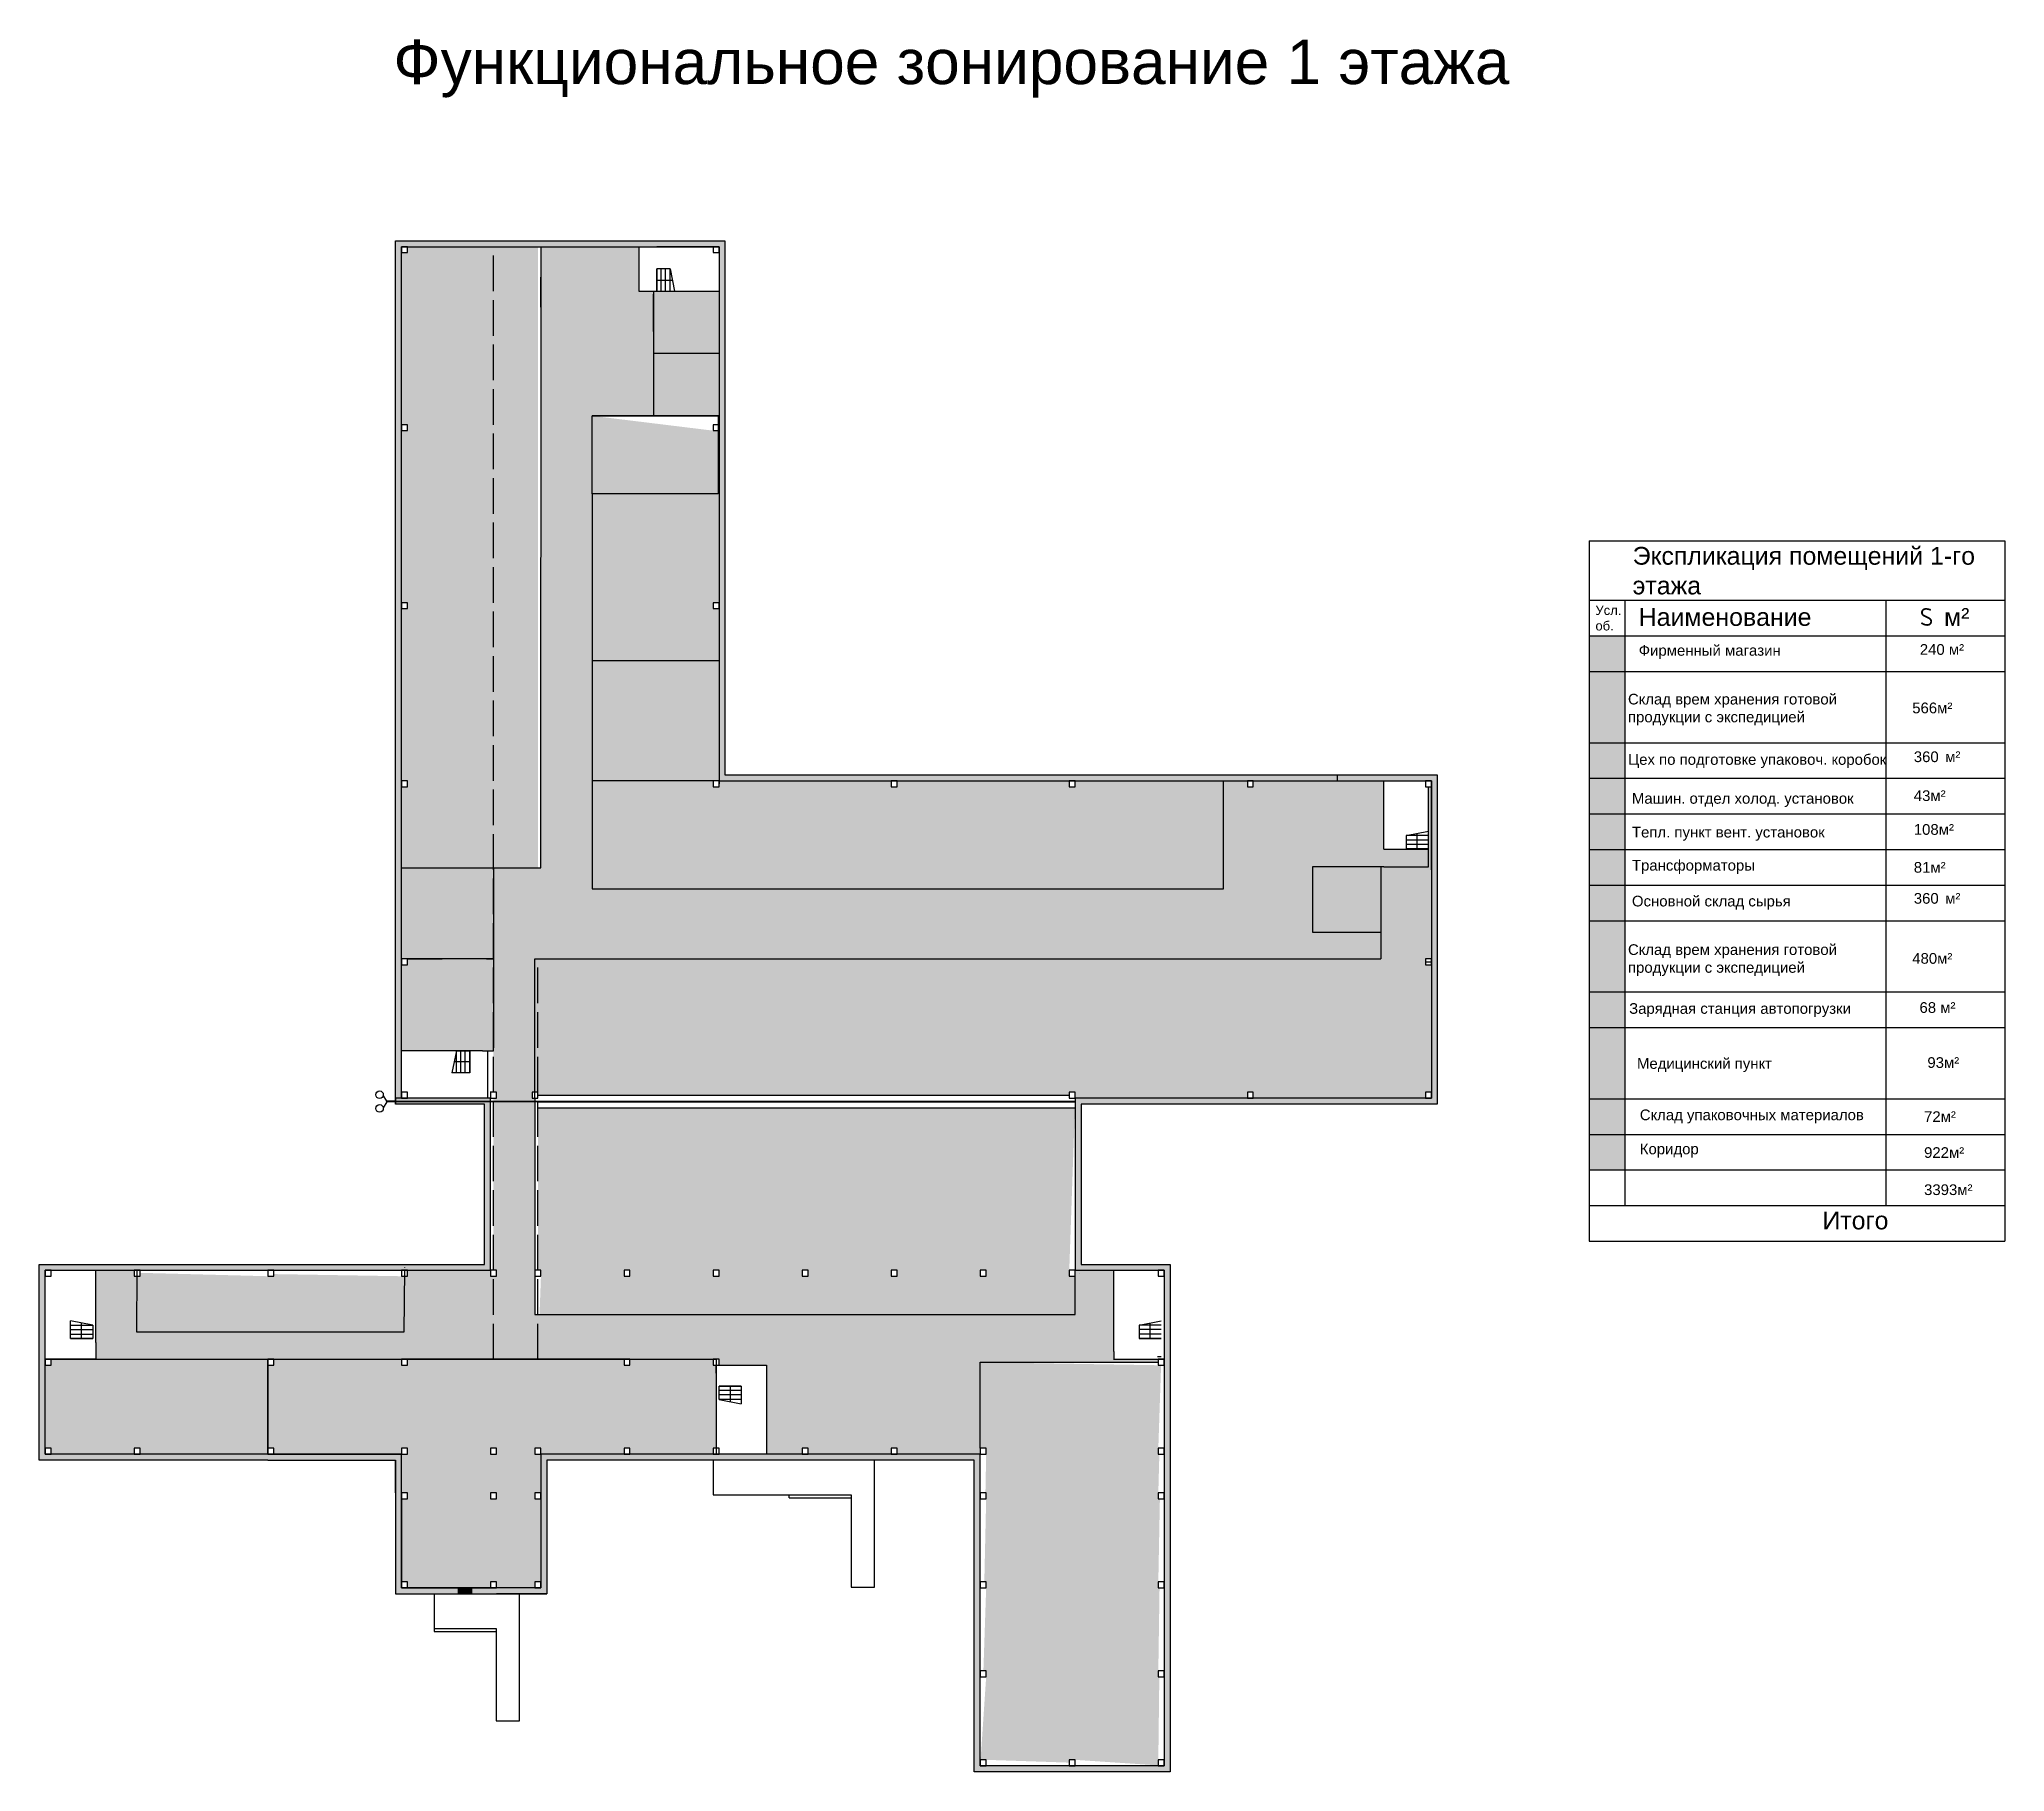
# Model space of a CAD drawing. Header units: millimetres. Extents: x -1544140 to 7445918, y -1294905 to 2019878.
# Drawn here: x 2007144 to 2139573, y -195513 to -78732 of the extents above; entities that cross this region are included whole.
import ezdxf

# ---------------------------------------------------------------- set-up
doc = ezdxf.new("R2010")
doc.units = ezdxf.units.MM
doc.header["$MEASUREMENT"] = 0
doc.linetypes.add('ACAD_ISO02W100', pattern=[15, 12, -3])
for name, color, linetype in [('Plan 1', 7, 'Continuous'), ('Plan 2', 7, 'Continuous'), ('SANTEH', 7, 'Continuous')]:
    doc.layers.add(name, color=color, linetype=linetype)
doc.styles.get("Standard").update_dxf_attribs({"font": 'arial.ttf'})

msp = doc.modelspace()

# ---------------------------------------------------------------- texts
at = {"insert": (2030999.8, -78753.7), "char_height": 3000, "attachment_point": 1}
msp.add_mtext_dynamic_manual_height_columns('Функциональное зонирование 1 этажа', width=77561.786, gutter_width=1, heights=[0], dxfattribs=at)
at = {"layer": 'Plan 1', "insert": (2127290.7, -157753.2), "char_height": 1200, "attachment_point": 1}
msp.add_mtext_dynamic_manual_height_columns('Итого', width=23407.638, gutter_width=4, heights=[0], dxfattribs=at)
at = {"layer": 'Plan 2', "attachment_point": 1}
for s, width, gutter_width, insert, char_height in [('Экспликация помещений 1-го этажа', 23407.638, 4, (2114506.7, -112950.3), 1200), ('Усл. об.', 627.198, 2.09, (2111997.3, -116909.7), 627.2), ('Наименование', 23407.638, 4, (2114915.3, -117073.2), 1200), ('{\\fGOST Common|b0|i0|c238|p34;S }м²', 3373.246, 4, (2133853.8, -117073.2), 1200), ('Фирменный магазин', 23407.638, 4, (2114915.3, -119565.4), 720), ('240 м²', 4043.235, 4, (2133853.8, -119504.5), 720), ('Склад врем хранения готовой продукции с экспедицией', 16932.772, 4, (2114190.8, -122851.7), 720), ('566м²', 4043.235, 4, (2133343.3, -123444.5), 720), ('Цех по подготовке упаковоч. коробок', 23407.638, 4, (2114202, -126919.2), 720), ('360{\\fGOST Common|b0|i0|c238|p34; }м²', 4043.235, 4, (2133449.2, -126735.6), 720), ('Машин. отдел холод. установок', 23407.638, 4, (2114456.5, -129542.2), 720), ('43м²', 4043.235, 4, (2133449.2, -129358.6), 720), ('Тепл. пункт вент. установок', 23407.638, 4, (2114456.5, -131818.6), 720), ('108м²', 4043.235, 4, (2133449.2, -131637.8), 720), ('Трансформаторы', 23407.638, 4, (2114456.5, -134053.1), 720), ('81м²', 4043.235, 4, (2133449.2, -134192.1), 720), ('360{\\fGOST Common|b0|i0|c238|p34; }м²', 4043.235, 4, (2133449.2, -136282.4), 720), ('Основной склад сырья', 23407.638, 4, (2114456.5, -136466), 720), ('Склад врем хранения готовой продукции с экспедицией', 16932.772, 4, (2114190.8, -139736.2), 720), ('480м²', 4043.235, 4, (2133343.3, -140329), 720), ('Зарядная станция автопогрузки', 23407.638, 4, (2114268.2, -143704.3), 720), ('68 м²', 4043.235, 4, (2133833.3, -143640.5), 720), ('\\pt10800;Медицинский пункт', 23407.638, 4, (2114798.3, -147412.3), 720), ('93м²', 4043.235, 4, (2134363.4, -147348.5), 720), ('Склад упаковочных материалов', 16932.772, 4, (2114987.4, -150874.7), 720), ('72м²', 4043.235, 4, (2134140, -150996), 720), ('Коридор', 16932.772, 4, (2114987.4, -153173), 720), ('922м²', 4043.235, 4, (2134140, -153416.8), 720), ('3393м²', 4043.235, 4, (2134140, -155920.5), 720)]:
    msp.add_mtext_dynamic_manual_height_columns(s, width=width, gutter_width=gutter_width, heights=[0], dxfattribs=dict(at, insert=insert, char_height=char_height))

# ---------------------------------------------------------------- hatches: boundary and pattern name
at = {"true_color": 0x636466}
h = msp.add_hatch(color=251, dxfattribs=at)
h.dxf.hatch_style = 1
h.paths.add_polyline_path([(2053344.1, -92313.2), (2031144, -92313.2), (2031144, -92913.2), (2031544, -92913.2), (2031544, -92713.2), (2052944.1, -92713.2), (2052944.1, -92913.2), (2053344.1, -92913.2)])
h.paths.add_polyline_path([(2053344.1, -92913.2), (2052944.1, -92913.2), (2052944.2, -128713.2), (2100944, -128713.2), (2100944, -150113.2), (2076944, -150113.2), (2076944, -161713.2), (2082944, -161713.2), (2082944, -195113.2), (2070544, -195113.2), (2070544, -174113.2), (2052744.3, -174113.2), (2052744.3, -174513.2), (2070144, -174513.2), (2070144, -195513.2), (2083344, -195513.2), (2083344, -161313.2), (2077344, -161313.2), (2077344, -150513.2), (2101344, -150513.2), (2101344, -128313.2), (2053344.2, -128313.2)])
h.paths.add_polyline_path([(2031544, -92913.2), (2031144, -92913.2), (2031144, -104913.2), (2031544, -104913.2)])
h.paths.add_polyline_path([(2031544, -104913.2), (2031144, -104913.2), (2031144, -116913.2), (2031544, -116913.2)])
h.paths.add_polyline_path([(2031544, -116913.2), (2031144, -116913.2), (2031144, -128913.2), (2031544, -128913.2)])
h.paths.add_polyline_path([(2031544, -128913.2), (2031144, -128913.2), (2031144, -150513.2), (2031744, -150513.2), (2031744, -150113.2), (2031544, -150113.2)])
h.paths.add_polyline_path([(2037544, -150113.2), (2031944, -150113.2), (2031744, -150113.2), (2031744, -150513.2), (2031944, -150513.2), (2037144, -150513.2), (2037144, -161313.2), (2031744, -161313.2), (2031744, -161713.2), (2037544, -161713.2)])
h.paths.add_polyline_path([(2031744, -161313.2), (2022744, -161313.2), (2022744, -161713.2), (2031744, -161713.2)])
h.paths.add_polyline_path([(2013744, -161313.2), (2007744, -161313.2), (2007744, -161713.2), (2013744, -161713.2)])
h.paths.add_polyline_path([(2022744, -161313.2), (2013744, -161313.2), (2013744, -161713.2), (2022744, -161713.2)])
h.paths.add_polyline_path([(2007744, -161313.2), (2007144, -161313.2), (2007144, -161913.2), (2007544, -161913.2), (2007544, -161713.2), (2007744, -161713.2)])
h.paths.add_polyline_path([(2007544, -161913.2), (2007144, -161913.2), (2007144, -167913.2), (2007544, -167913.2)])
h.paths.add_polyline_path([(2007544, -167913.2), (2007144, -167913.2), (2007144, -173913.2), (2007544, -173913.2)])
h.paths.add_polyline_path([(2013744, -174113.2), (2007744, -174113.2), (2007744, -174513.2), (2013744, -174513.2)])
h.paths.add_polyline_path([(2007744, -174113.2), (2007544, -174113.2), (2007544, -173913.2), (2007144, -173913.2), (2007144, -174513.2), (2007744, -174513.2)])
h.paths.add_polyline_path([(2022744, -174113.2), (2022544, -174113.2), (2013744, -174113.2), (2013744, -174513.2), (2022544, -174513.2), (2022744, -174513.2)])
h.paths.add_polyline_path([(2031544, -174113.2), (2022944, -174113.2), (2022744, -174113.2), (2022744, -174513.2), (2031144, -174513.2), (2031144, -176713.2), (2031144, -176913.2), (2031544, -176913.2), (2031544, -176713.2)])
h.paths.add_polyline_path([(2031544, -177113.2), (2031544, -176913.2), (2031144, -176913.2), (2031144, -182913.2), (2031544, -182913.2), (2031544, -182713.2)])
h.paths.add_polyline_path([(2031744, -183113.2), (2031544, -183113.2), (2031544, -182913.2), (2031144, -182913.2), (2031144, -183513.2), (2031744, -183513.2)])
h.paths.add_polyline_path([(2040744, -183113.2), (2037944, -183113.2), (2037744, -183113.2), (2037744, -183513.2), (2037944, -183513.2), (2040744, -183513.2)])
h.paths.add_polyline_path([(2041344, -176913.2), (2040944, -176913.2), (2040944, -182913.2), (2041344, -182913.2)])
h.paths.add_polyline_path([(2041344, -182913.2), (2040944, -182913.2), (2040944, -183113.2), (2040744, -183113.2), (2040744, -183513.2), (2041344, -183513.2)])
h.paths.add_polyline_path([(2041344, -174513.2), (2046744, -174513.2), (2046744, -174113.2), (2040944, -174113.2), (2040944, -176913.2), (2041344, -176913.2)])
h.paths.add_polyline_path([(2052744.3, -174113.2), (2046744, -174113.2), (2046744, -174513.2), (2052744.3, -174513.2)])
h.paths.add_polyline_path([(2035375.9, -183513.2), (2035375.9, -183113.2), (2031744, -183113.2), (2031744, -183513.2)])
h.paths.add_polyline_path([(2036275.9, -183113.2), (2036275.9, -183513.2), (2037744, -183513.2), (2037744, -183113.2)])
at = {"true_color": 0xcecce6, "transparency": 33554687}
h = msp.add_hatch(color=254, dxfattribs=at)
h.dxf.hatch_style = 1
h.paths.add_polyline_path([(2037744, -92713.2), (2031944, -92713.2), (2031944, -93113.2), (2031544, -93113.2), (2031544, -104713.2), (2031944, -104713.2), (2031944, -105113.2), (2031544, -105113.2), (2031544, -116713.2), (2031944, -116713.2), (2031944, -117113.2), (2031544, -117113.2), (2031544, -128713.2), (2031944, -128713.2), (2031944, -129113.2), (2031544, -129113.2), (2031544, -134578.6), (2037744, -134578.6)])
h.paths.add_polyline_path([(2040744, -92713.2), (2037744, -92713.2), (2037744, -134578.6), (2040744, -134578.6)])
at = {"true_color": 0xafd9aa, "transparency": 33554687}
h = msp.add_hatch(color=9, dxfattribs=at)
h.dxf.hatch_style = 1
h.paths.add_polyline_path([(2092940.6, -134513.1), (2097744, -134513.2), (2100498.6, -134513.2), (2100744, -134513.2), (2100744, -133497.2), (2100744, -133317.1), (2097744, -133317.1), (2097744, -128713.2), (2088944, -128713.2), (2088944, -129113.2), (2088544, -129113.2), (2088544, -128713.2), (2086944.2, -128713.2), (2086944.2, -135993.4), (2044586.4, -135993.4), (2044386.4, -135993.4), (2044386.4, -109374.3), (2044386.4, -104113.2), (2048537.6, -104113.2), (2048537.6, -99913.2), (2048537.6, -95713.2), (2047544.1, -95713.2), (2047544.1, -95467.8), (2047544.1, -92713.2), (2040950.4, -92713.2), (2040944, -134578.6), (2037744, -134578.6), (2037744, -140713.2), (2037744, -146715.6), (2037744, -146913.2), (2037744, -149713.2), (2037944, -149713.2), (2037944, -150113.2), (2037744, -150113.2), (2037744, -150313.2), (2040544, -150313.2), (2040544, -150113.2), (2040344, -150113.2), (2040344, -149713.2), (2040544, -149713.2), (2040544, -140713.2), (2068887.7, -140713.2), (2097547.1, -140713.2), (2097547.1, -138912.4), (2092940.6, -138912.4)])
at = {"true_color": 0xadddf7, "transparency": 33554687}
h = msp.add_hatch(color=141, dxfattribs=at)
h.dxf.hatch_style = 1
h.paths.add_polyline_path([(2052944.1, -99913.2), (2052944.1, -95713.2), (2048537.6, -95713.2), (2048537.6, -99913.2)])
at = {"true_color": 0xfeeab9, "transparency": 33554687}
h = msp.add_hatch(color=254, dxfattribs=at)
h.dxf.hatch_style = 1
h.paths.add_polyline_path([(2052944.1, -100113.2), (2052944.1, -99913.2), (2048537.6, -99913.2), (2048537.6, -104113.2), (2052893.9, -104113.2), (2052944.1, -104113.2)])
at = {"true_color": 0xf27172, "transparency": 33554687}
h = msp.add_hatch(color=11, dxfattribs=at)
h.dxf.hatch_style = 1
h.paths.add_polyline_path([(2052893.9, -105113.2), (2052544.1, -105113.2), (2044386.4, -104113.2), (2044386.4, -109374.3), (2052893.9, -109374.3)])
at = {"true_color": 0xd19cc7, "transparency": 33554687}
h = msp.add_hatch(color=9, dxfattribs=at)
h.dxf.hatch_style = 1
h.paths.add_polyline_path([(2052944.1, -109374.3), (2044386.4, -109374.3), (2044386.4, -120618.3), (2052944.1, -120618.3), (2052944.1, -117113.2), (2052544.1, -117113.2), (2052544.1, -116713.2), (2052944.1, -116713.2)])
at = {"true_color": 0xf7abae, "transparency": 33554687}
h = msp.add_hatch(color=241, dxfattribs=at)
h.dxf.hatch_style = 1
h.paths.add_polyline_path([(2113973.1, -118948.4), (2111573.1, -118948.4), (2111573.1, -121348.4), (2113973.1, -121348.4)])
at = {"true_color": 0xfecc66, "transparency": 33554687}
h = msp.add_hatch(color=31, dxfattribs=at)
h.dxf.hatch_style = 1
h.paths.add_polyline_path([(2111573.1, -121348.4), (2111573.1, -126148.4), (2113973.1, -126148.4), (2113973.1, -121348.4)])
h.paths.add_polyline_path([(2068612, -140713.2), (2040544, -140713.2), (2040544, -149713.2), (2040744, -149713.2), (2040744, -149913.2), (2076544, -149913.2), (2076544, -149713.2), (2076944, -149713.2), (2076944, -150113.2), (2088544, -150113.2), (2088544, -149713.2), (2088944, -149713.2), (2088944, -150113.2), (2100544, -150113.2), (2100544, -149713.2), (2100944, -149713.2), (2100944, -141113.2), (2100544, -141113.2), (2100544, -140713.2), (2100944, -140713.2), (2100944, -129113.2), (2100744, -129113.2), (2100744, -133497.2), (2100744, -134513.2), (2100498.6, -134513.2), (2097744, -134513.2), (2097547.2, -134513.2), (2097547.1, -140713.2)])
at = {"true_color": 0xd0e67f, "transparency": 33554687}
h = msp.add_hatch(color=61, dxfattribs=at)
h.dxf.hatch_style = 1
h.paths.add_polyline_path([(2052944.1, -120618.3), (2044386.4, -120618.3), (2044386.4, -128713.2), (2052544.2, -128713.2), (2052944.2, -128713.2)])
at = {"true_color": 0x7aafdf, "transparency": 33554687}
h = msp.add_hatch(color=143, dxfattribs=at)
h.dxf.hatch_style = 1
h.paths.add_polyline_path([(2113973.1, -126148.4), (2111573.1, -126148.4), (2111573.1, -128548.4), (2113973.1, -128548.4)])
at = {"true_color": 0xf8f6b0, "transparency": 33554687}
h = msp.add_hatch(color=51, dxfattribs=at)
h.dxf.hatch_style = 1
h.paths.add_polyline_path([(2086944.2, -128713.2), (2076944, -128713.2), (2076944, -129113.2), (2076544, -129113.2), (2076544, -128713.2), (2064944, -128713.2), (2064944, -129113.2), (2064544, -129113.2), (2064544, -128713.2), (2052944.2, -128713.2), (2052944.2, -128913.2), (2052944.2, -129113.2), (2052544.2, -129113.2), (2052544.2, -128713.2), (2044386.4, -128713.2), (2044386.4, -135993.4), (2044586.4, -135993.4), (2086944.2, -135993.4)])
h.paths.add_polyline_path([(2113973.1, -138148.4), (2111573.1, -138148.4), (2111573.1, -142948.4), (2113973.1, -142948.4)])
at = {"true_color": 0xf27172, "transparency": 33554687}
h = msp.add_hatch(color=11, dxfattribs=at)
h.dxf.hatch_style = 1
h.paths.add_polyline_path([(2111573.1, -130948.4), (2113973.1, -130948.4), (2113973.1, -128548.4), (2111573.1, -128548.4)])
at = {"true_color": 0xd19cc7, "transparency": 33554687}
h = msp.add_hatch(color=9, dxfattribs=at)
h.dxf.hatch_style = 1
h.paths.add_polyline_path([(2113973.1, -130948.4), (2111573.1, -130948.4), (2111573.1, -133348.4), (2113973.1, -133348.4)])
at = {"true_color": 0xd0e67f, "transparency": 33554687}
h = msp.add_hatch(color=61, dxfattribs=at)
h.dxf.hatch_style = 1
h.paths.add_polyline_path([(2113973.1, -133348.4), (2111573.1, -133348.4), (2111573.1, -135748.4), (2113973.1, -135748.4)])
at = {"true_color": 0xd7ebd2, "transparency": 33554687}
h = msp.add_hatch(color=254, dxfattribs=at)
h.dxf.hatch_style = 1
h.paths.add_polyline_path([(2037744, -140713.2), (2037744, -134578.6), (2031544, -134578.6), (2031544, -140713.2)])
at = {"true_color": 0xadddf7, "transparency": 33554687}
h = msp.add_hatch(color=141, dxfattribs=at)
h.dxf.hatch_style = 1
h.paths.add_polyline_path([(2092940.6, -138912.4), (2097547.1, -138912.4), (2097547.2, -134513.2), (2092940.6, -134513.1)])
at = {"true_color": 0xcecce6, "transparency": 33554687}
h = msp.add_hatch(color=254, dxfattribs=at)
h.dxf.hatch_style = 1
h.paths.add_polyline_path([(2113973.1, -135748.4), (2111573.1, -135748.4), (2111573.1, -138148.4), (2113973.1, -138148.4)])
at = {"true_color": 0xf8991e, "transparency": 33554687}
h = msp.add_hatch(color=30, dxfattribs=at)
h.dxf.hatch_style = 1
h.paths.add_polyline_path([(2037744, -140713.2), (2031944, -140713.2), (2031944, -141113.2), (2031544, -141113.2), (2031544, -146913.2), (2037012.2, -146913.2), (2037344, -146913.2), (2037744, -146913.2), (2037744, -146715.6)])
h = msp.add_hatch(color=30, dxfattribs=at)
h.dxf.hatch_style = 1
h.paths.add_polyline_path([(2113973.1, -142948.4), (2111573.1, -142948.4), (2111573.1, -145348.4), (2113973.1, -145348.4)])
at = {"true_color": 0x76470a, "transparency": 33554687}
h = msp.add_hatch(color=36, dxfattribs=at)
h.dxf.hatch_style = 1
h.paths.add_polyline_path([(2111573.1, -150148.4), (2113973.1, -150148.4), (2113973.1, -145348.4), (2111573.1, -145348.4)])
at = {"true_color": 0xafd9aa, "transparency": 33554687}
h = msp.add_hatch(color=9, dxfattribs=at)
h.dxf.hatch_style = 1
h.paths.add_polyline_path([(2037744, -162113.2), (2037544, -162113.2), (2037544, -161713.2), (2031944, -161713.2), (2031944, -162113.2), (2031740.2, -162113.2), (2031715.6, -165886.5), (2013716.8, -165886.5), (2013741.4, -162113.2), (2013544, -162113.2), (2013544, -161713.2), (2010944, -161713.2), (2010944, -166582.6), (2010944.1, -167713.2), (2022544, -167713.2), (2022544.1, -167713.2), (2022544.1, -167713.2), (2031944.1, -167713.2), (2037744, -167713.2)])
h.paths.add_polyline_path([(2040544, -162113.2), (2040544, -161713.2), (2040544, -150363.2), (2037744, -150363.2), (2037744, -161713.2), (2037944, -161713.2), (2037944, -162113.2), (2037744, -162113.2), (2037744, -167713.2), (2040744, -167713.2), (2040744, -164696.8), (2040544, -164696.8)])
h.paths.add_polyline_path([(2079544, -161713.2), (2077144, -161713.2), (2076944, -161713.2), (2076944, -162113.2), (2076944, -164696.8), (2040744, -164696.8), (2040744, -167713.2), (2046944.1, -167713.2), (2052544.3, -167713.2), (2052544.3, -167713.2), (2052944.3, -167713.2), (2052944.3, -168113.9), (2053163.9, -168113.8), (2056144.3, -168113.8), (2056144.3, -169329.2), (2056144.3, -174113.2), (2058544, -174113.2), (2058544, -173713.2), (2058944, -173713.2), (2058944, -174113.2), (2064544, -174113.2), (2064544, -173713.2), (2064944, -173713.2), (2064944, -174113.2), (2070544, -174113.2), (2070544, -173713.2), (2070544, -167913.2), (2082544, -167913.2), (2082544, -167713.2), (2082498.6, -167713.2), (2079544, -167712.4), (2079544, -167181.4)])
at = {"true_color": 0x9898cc, "transparency": 33554687}
h = msp.add_hatch(color=253, dxfattribs=at)
h.dxf.hatch_style = 1
h.paths.add_polyline_path([(2076944, -164696.8), (2076944, -162113.2), (2076544, -162113.2), (2076544, -161713.2), (2076921.6, -150763.2), (2040744, -150763.2), (2040744, -161713.2), (2040944, -161713.2), (2040944, -162113.2), (2040851.8, -164696.8)])
h.paths.add_polyline_path([(2052944.3, -161713.2), (2052944.3, -162113.2), (2052544.3, -162113.2), (2052544.3, -161713.2)], flags=16)
h.paths.add_polyline_path([(2058544, -161713.2), (2058944, -161713.2), (2058944, -162113.2), (2058544, -162113.2)], flags=16)
h.paths.add_polyline_path([(2046944, -161713.2), (2046944, -162113.2), (2046544, -162113.2), (2046544, -161713.2)], flags=16)
h.paths.add_polyline_path([(2064544, -161713.2), (2064944, -161713.2), (2064944, -162113.2), (2064544, -162113.2)], flags=16)
h.paths.add_polyline_path([(2070544, -161713.2), (2070944, -161713.2), (2070944, -162113.2), (2070544, -162113.2)], flags=16)
at = {"true_color": 0x636466, "transparency": 33554687}
h = msp.add_hatch(color=251, dxfattribs=at)
h.dxf.hatch_style = 1
h.paths.add_polyline_path([(2113973.1, -150148.4), (2111573.1, -150148.4), (2111573.1, -152548.4), (2113973.1, -152548.4)])
at = {"true_color": 0xafd9aa, "transparency": 33554687}
h = msp.add_hatch(color=9, dxfattribs=at)
h.dxf.hatch_style = 1
h.paths.add_polyline_path([(2113973.1, -154948.4), (2113973.1, -152548.4), (2111573.1, -152548.4), (2111573.1, -154948.4)])
at = {"transparency": 33554687}
h = msp.add_hatch(color=8, dxfattribs=at)
h.dxf.hatch_style = 1
h.paths.add_polyline_path([(2031715.6, -165886.5), (2031740.2, -162113.2), (2031544, -162113.2), (2022944, -161969.9), (2022944, -162113.2), (2022544, -162113.2), (2013944, -161883.9), (2013944, -162113.2), (2013741.4, -162113.2), (2013716.8, -165886.5)])
at = {"true_color": 0x76470a, "transparency": 33554687}
h = msp.add_hatch(color=36, dxfattribs=at)
h.dxf.hatch_style = 1
h.paths.add_polyline_path([(2022544, -167713.2), (2007944, -167713.2), (2007944, -168113.2), (2007544, -168113.2), (2007544, -173713.2), (2007944, -173713.2), (2007944, -174113.2), (2013544, -174113.2), (2013544, -173713.2), (2013944, -173713.2), (2013944, -174113.2), (2022544, -174113.2), (2022544, -173713.2)])
at = {"true_color": 0xf7abae, "transparency": 33554687}
h = msp.add_hatch(color=241, dxfattribs=at)
h.dxf.hatch_style = 1
h.paths.add_polyline_path([(2052744.3, -168113.2), (2052544.3, -168113.2), (2052544.3, -167713.2), (2046944.1, -167713.2), (2046944.1, -168113.2), (2046544.1, -168113.2), (2046544.1, -167713.2), (2031944.1, -167713.2), (2031944.1, -168113.2), (2031544.1, -168113.2), (2031544.1, -167713.2), (2022944.1, -167713.2), (2022944.1, -168113.2), (2022544.1, -168113.2), (2022544, -173713.2), (2022944, -173713.2), (2022944, -174113.2), (2031544, -174113.2), (2031544, -173713.2), (2031944, -173713.2), (2031944, -174113.2), (2031544, -174113.2), (2031544, -176713.2), (2031944, -176713.2), (2031944, -177113.2), (2031544, -177113.2), (2031544, -182713.2), (2031944, -182713.2), (2031944, -183113.2), (2037544, -183113.2), (2037544, -182713.2), (2037944, -182713.2), (2037944, -183113.2), (2040544, -183113.2), (2040544, -182713.2), (2040944, -182713.2), (2040944, -177113.2), (2040544, -177113.2), (2040544, -176713.2), (2040944, -176713.2), (2040944, -174113.2), (2040544, -174113.2), (2040544, -173713.2), (2040944, -173713.2), (2040944, -174113.2), (2046544, -174113.2), (2046544, -173713.2), (2046944, -173713.2), (2046944, -174113.2), (2052544.3, -174113.2), (2052544.3, -173713.2), (2052744.3, -173713.2)])
h.paths.add_polyline_path([(2037944, -173713.2), (2037944, -174113.2), (2037544, -174113.2), (2037544, -173713.2)], flags=16)
h.paths.add_polyline_path([(2037944, -176713.2), (2037944, -177113.2), (2037544, -177113.2), (2037544, -176713.2)], flags=16)
at = {"true_color": 0x7aafdf, "transparency": 33554687}
h = msp.add_hatch(color=143, dxfattribs=at)
h.dxf.hatch_style = 1
h.paths.add_polyline_path([(2070944, -182713.2), (2070944, -183113.2), (2070757.4, -188713.2), (2070944, -188713.2), (2070944, -189113.2), (2070570.7, -194713.2), (2070944, -194713.2), (2076544, -194899.9), (2076544, -194713.2), (2076944, -194713.2), (2082544, -195086.5), (2082544, -194713.2), (2082611.9, -189113.2), (2082544, -189113.2), (2082544, -188713.2), (2082627, -183113.2), (2082544, -183113.2), (2082544, -182713.2), (2082650.7, -177113.2), (2082544, -177113.2), (2082544, -176713.2), (2082613.4, -174113.2), (2082544, -174113.2), (2082544, -173713.2), (2082730.7, -168113.2), (2082544, -168113.2), (2070544, -167913.2), (2070544, -173713.2), (2070944, -173713.2), (2070944, -174113.2), (2070894.5, -176713.2), (2070944, -176713.2), (2070944, -177113.2), (2070819.6, -182713.2)])
at = {"true_color": 0x636466, "transparency": 33554687}
h = msp.add_hatch(color=251, dxfattribs=at)
h.dxf.hatch_style = 1
h.paths.add_polyline_path([(2036275.9, -183113.2), (2035375.9, -183113.2), (2035375.9, -183513.2), (2036275.9, -183513.2)])

# ---------------------------------------------------------------- linework, layer by layer
at = {"color": 9, "linetype": 'ACAD_ISO02W100', "ltscale": 200, "true_color": 0xc4c4c5}
for p, q in [((2037744, -167713.2), (2037744, -92713.2)), ((2040744, -167713.2), (2040744, -140913.2)), ((2100544, -140913.2), (2100944, -140913.2))]:
    msp.add_line(p, q, dxfattribs=at)
for p, q in [((2040944, -134578.6), (2040950.4, -92713.2)), ((2040944, -96797.4), (2040950.4, -92713.2)), ((2047544.1, -92713.2), (2047544.1, -95467.8)), ((2052944.1, -92713.2), (2048744.1, -92713.2)), ((2048744.1, -95713.2), (2048744.1, -94213.2)), ((2049644.1, -94213.2), (2048744.1, -94213.2)), ((2048744.1, -94213.2), (2048744.1, -95713.2)), ((2048744.1, -94963.2), (2049794.1, -94963.2)), ((2049044.1, -95713.2), (2049044.1, -94213.2)), ((2049344.1, -95713.2), (2049344.1, -94213.2)), ((2049644.1, -95713.2), (2049644.1, -94213.2)), ((2049644.1, -94213.2), (2049944.1, -95713.2)), ((2047544.1, -95467.8), (2047544.1, -95713.2)), ((2047544.1, -95713.2), (2048560.1, -95713.2)), ((2048537.6, -95713.2), (2048537.6, -99913.2)), ((2048560.1, -95713.2), (2052944.1, -95713.2)), ((2052944.1, -99913.2), (2048537.6, -99913.2)), ((2048537.6, -99913.2), (2048537.6, -104113.2)), ((2048537.6, -104113.2), (2044386.4, -104113.2)), ((2044386.4, -109374.3), (2044386.4, -104113.2)), ((2052944.1, -104113.2), (2048537.6, -104113.2)), ((2052893.9, -109374.3), (2044386.4, -109374.3)), ((2044386.4, -109374.3), (2044386.4, -135993.4)), ((2044386.4, -120618.3), (2052944.1, -120618.3)), ((2094593.9, -128313.2), (2094593.9, -128713.2)), ((2052544.2, -128713.2), (2044386.4, -128713.2)), ((2086944.2, -135993.4), (2086944.2, -128728.1)), ((2097744, -133317.1), (2097744, -128713.2)), ((2100744, -133497.2), (2100744, -129113.2)), ((2100944, -133719.6), (2100944, -129113.2)), ((2099244, -132413.2), (2100744, -132113.2)), ((2100744, -132413.2), (2099244, -132413.2)), ((2099244, -132413.2), (2099244, -133313.2)), ((2099994, -133313.2), (2099994, -132263.2)), ((2097744, -133317.1), (2100744, -133317.1)), ((2100744, -132713.2), (2099244, -132713.2)), ((2100744, -133013.2), (2099244, -133013.2)), ((2100744, -133313.2), (2099244, -133313.2)), ((2099244, -133313.2), (2100744, -133313.2)), ((2100744, -134513.2), (2100744, -133497.2)), ((2100944, -134713.2), (2100944, -133719.6)), ((2031544, -134578.6), (2040944, -134578.6)), ((2092940.6, -134513.1), (2092940.6, -138912.4)), ((2097744, -134513.2), (2092940.6, -134513.1)), ((2097547.2, -134513.2), (2097547.1, -140713.2)), ((2097744, -134513.2), (2100498.6, -134513.2)), ((2100498.6, -134513.2), (2100744, -134513.2)), ((2044386.4, -135993.4), (2044586.4, -135993.4)), ((2044586.4, -135993.4), (2086944.2, -135993.4)), ((2092940.6, -138912.4), (2097547.1, -138912.4)), ((2031944, -140713.2), (2034281.7, -140713.2)), ((2037281.7, -140713.2), (2037744, -140713.2)), ((2037744, -140713.2), (2037744, -146715.6)), ((2040544, -150113.2), (2040544, -140713.2)), ((2040544, -140713.2), (2068887.7, -140713.2)), ((2068612, -140713.2), (2097547.1, -140713.2)), ((2037012.2, -146913.2), (2031544, -146913.2)), ((2035244, -146913.2), (2034944, -148413.2)), ((2035244, -148413.2), (2035244, -146913.2)), ((2035244, -146913.2), (2036144, -146913.2)), ((2035544, -148413.2), (2035544, -146913.2)), ((2035844, -148413.2), (2035844, -146913.2)), ((2036144, -148413.2), (2036144, -146913.2)), ((2036144, -146913.2), (2036144, -148413.2)), ((2037012.2, -146913.2), (2037344, -146913.2)), ((2037344, -146913.2), (2037344, -147997.2)), ((2037344, -146913.2), (2037744, -146913.2)), ((2037744, -146913.2), (2037744, -146715.6)), ((2036144, -147663.2), (2035094, -147663.2)), ((2037344, -147997.2), (2037344, -149667.8)), ((2036144, -148413.2), (2034944, -148413.2)), ((2030562, -150363.2), (2030321, -150763.2)), ((2030562.9, -150313.2), (2030321.9, -149913.2)), ((2040744, -150363.2), (2030562, -150363.2)), ((2031144, -150313.2), (2030562.9, -150313.2)), ((2031544, -150113.2), (2031144, -150113.2)), ((2031144, -150113.2), (2031144, -150513.2)), ((2031144, -150313.2), (2040744, -150313.2)), ((2037344, -149667.8), (2037344, -150113.2)), ((2037544, -149667.8), (2037544, -150113.2)), ((2040544, -150113.2), (2040544, -161713.2)), ((2040744, -149913.2), (2076544, -149913.2)), ((2040744, -150763.2), (2076944, -150763.2)), ((2010944, -166582.6), (2010944, -161713.2)), ((2040544, -162113.2), (2040544, -164696.8)), ((2076944, -164696.8), (2076944, -162113.2)), ((2077144, -161713.2), (2079544, -161713.2)), ((2077244, -161913.2), (2077244, -161913.2)), ((2079544, -167181.4), (2079544, -161713.2)), ((2010744, -165413.2), (2009244, -165113.2)), ((2009244, -166313.2), (2009244, -165113.2)), ((2009244, -165413.2), (2010744, -165413.2)), ((2009994, -166313.2), (2009994, -165263.2)), ((2010744, -165413.2), (2010744, -166313.2)), ((2040544, -164696.8), (2076944, -164696.8)), ((2081244, -165413.2), (2082744, -165113.2)), ((2082744, -165413.2), (2081244, -165413.2)), ((2081244, -165413.2), (2081244, -166313.2)), ((2081994, -166313.2), (2081994, -165263.2)), ((2009244, -165713.2), (2010744, -165713.2)), ((2009244, -166013.2), (2010744, -166013.2)), ((2009244, -166313.2), (2010744, -166313.2)), ((2010744, -166313.2), (2009244, -166313.2)), ((2010944, -166582.6), (2010944.1, -167712.4)), ((2082744, -165713.2), (2081244, -165713.2)), ((2082744, -166013.2), (2081244, -166013.2)), ((2082744, -166313.2), (2081244, -166313.2)), ((2081244, -166313.2), (2082744, -166313.2)), ((2007989.4, -167713.2), (2007544, -167713.2)), ((2009624.1, -167712.8), (2007989.4, -167713.2)), ((2010944.1, -167712.4), (2009624.1, -167712.8)), ((2022544.1, -168113.2), (2022544, -173713.2)), ((2022544.1, -167713.2), (2031944.1, -167713.2)), ((2046944.1, -167713.2), (2031944.1, -167713.2)), ((2046944.1, -167713.2), (2052744.3, -167713.2)), ((2052744.3, -168114), (2052744.3, -168114)), ((2052744.3, -168645), (2052744.3, -168114)), ((2052944.3, -168113.9), (2053163.9, -168113.8)), ((2053163.9, -168113.8), (2056144.3, -168113.8)), ((2056144.3, -168113.2), (2056144.3, -169329.2)), ((2070544, -173713.2), (2070544, -167913.2)), ((2070544, -167913.2), (2082544, -167913.2)), ((2079530.5, -167712.4), (2082498.6, -167713.2)), ((2079544, -167181.4), (2079544, -167712.4)), ((2082498.6, -167513.2), (2082744, -167513.2)), ((2082498.6, -167713.2), (2082944, -167713.2)), ((2052744.3, -168645), (2052744.3, -173713.2)), ((2056144.3, -169329.2), (2056144.3, -174113.2)), ((2054444.3, -169513.2), (2052944.3, -169513.2)), ((2052944.3, -170413.2), (2052944.3, -169513.2)), ((2052944.3, -169513.2), (2054444.3, -169513.2)), ((2054444.3, -169813.2), (2052944.3, -169813.2)), ((2054444.3, -170113.2), (2052944.3, -170113.2)), ((2054444.3, -170413.2), (2052944.3, -170413.2)), ((2052944.3, -170413.2), (2054444.3, -170713.2)), ((2053694.3, -169513.2), (2053694.3, -170563.2)), ((2054444.3, -169513.2), (2054444.3, -170713.2)), ((2022544, -174513.2), (2031144, -174513.2)), ((2022744, -174513.2), (2031144, -174513.2)), ((2022944, -174113.2), (2031544, -174113.2)), ((2031144, -174513.2), (2031144, -183513.2)), ((2052544.3, -174513.2), (2052544.3, -176855.6)), ((2063430.7, -183073.8), (2063430.7, -174513.2)), ((2031144, -176713.2), (2031144, -183513.2)), ((2031544, -177113.2), (2031544, -182713.2)), ((2052544.3, -176855.6), (2061849.2, -176855.6)), ((2057663.1, -176855.6), (2061849.2, -176855.6)), ((2057663.1, -177055.6), (2057663.1, -176855.6)), ((2057663.1, -177055.6), (2061849.2, -177055.6)), ((2061849.2, -176855.6), (2061849.2, -183073.8)), ((2031144, -183513.2), (2035375.9, -183513.2)), ((2031144, -183513.2), (2035375.9, -183513.2)), ((2031944, -183113.2), (2035375.9, -183113.2)), ((2033740.5, -183513.2), (2033740.5, -186055.6)), ((2035375.9, -183113.2), (2035375.9, -183513.2)), ((2035375.9, -183113.2), (2036275.9, -183113.2)), ((2036275.9, -183113.2), (2037544, -183113.2)), ((2036275.9, -183113.2), (2036275.9, -183513.2)), ((2036275.9, -183513.2), (2037944, -183513.2)), ((2036275.9, -183513.2), (2041344, -183513.2)), ((2039508.2, -192073.8), (2039508.2, -183513.2)), ((2061849.2, -183073.8), (2063430.7, -183073.8)), ((2033740.5, -185855.6), (2037926.7, -185855.6)), ((2033740.5, -186055.6), (2037926.7, -186055.6)), ((2037926.7, -185855.6), (2037926.7, -192073.8)), ((2037926.7, -192073.8), (2039508.2, -192073.8))]:
    msp.add_line(p, q)
at = {"color": 152, "true_color": 0x2776bb}
for p, q in [((2052944.1, -100113.2), (2052944.1, -104113.2)), ((2052944.1, -104113.2), (2050644.1, -104113.2))]:
    msp.add_line(p, q, dxfattribs=at)
at = {"color": 1}
for p, q in [((2040744, -150313.2), (2076944, -150313.2)), ((2040744, -150363.2), (2076944, -150363.2))]:
    msp.add_line(p, q, dxfattribs=at)
for points in [[(2022544, -174513.2), (2007144, -174513.2), (2007144, -161313.2), (2037144, -161313.2), (2037144, -150513.2), (2031944, -150513.2), (2031144, -150513.2), (2031144, -92313.2), (2053344.1, -92313.2), (2053344.2, -128313.2), (2101344, -128313.2), (2101344, -150513.2), (2077344, -150513.2), (2077344, -161313.2), (2083344, -161313.2), (2083344, -195513.2), (2070144, -195513.2), (2070144, -174513.2), (2041344, -174513.2), (2041344, -183513.2), (2037944, -183513.2)], [(2022544, -174113.2), (2007544, -174113.2), (2007544, -161713.2), (2037544, -161713.2), (2037544, -150113.2), (2031944, -150113.2), (2031544, -150113.2), (2031544, -92713.2), (2052944.1, -92713.2), (2052944.2, -128913.2), (2052944.2, -128713.2), (2100944, -128713.2), (2100944, -150113.2), (2076944, -150113.2), (2076944, -161713.2), (2082944, -161713.2), (2082944, -195113.2), (2070544, -195113.2), (2070544, -174113.2), (2040944, -174113.2), (2040944, -183113.2), (2037944, -183113.2)], [(2031744, -161513.2), (2031744.1, -161513.2), (2031744, -161518.9)], [(2031742.8, -161713.2), (2031715.6, -165886.5), (2013716.8, -165886.5), (2013744, -161712.5)], [(2022544, -174113.2), (2022544, -167713.2), (2052744.3, -167713.2), (2052744.3, -174113.2), (2040944, -174113.2), (2040944, -183113.2), (2031544, -183113.2), (2031544, -174113.2), (2022544, -174113.2)], [(2031544, -183113.2), (2031544, -174113.2), (2022944, -174113.2), (2022944, -173713.2), (2022544, -173713.2), (2022544.1, -168113.2), (2022944.1, -168113.2), (2022944.1, -167713.2), (2031544.1, -167713.2), (2031544.1, -168113.2), (2031944.1, -168113.2), (2031944.1, -167713.2), (2046544.1, -167713.2), (2046544.1, -168113.2), (2046944.1, -168113.2), (2046944.1, -167713.2), (2052544.3, -167713.2), (2052544.3, -168113.2), (2052744.3, -168113.2), (2052744.3, -173713.2), (2052544.3, -173713.2), (2052544.3, -174113.2), (2046944, -174113.2), (2046944, -173713.2), (2046544, -173713.2), (2046544, -174113.2), (2040944, -174113.2), (2040944, -173713.2), (2040544, -173713.2), (2040544, -174113.2), (2040944, -174113.2), (2040944, -176713.2), (2040544, -176713.2), (2040544, -177113.2), (2040944, -177113.2), (2040944, -182713.2), (2040544, -182713.2), (2040544, -183113.2), (2037944, -183113.2), (2037944, -182713.2), (2037544, -182713.2), (2037544, -183113.2), (2031944, -183113.2), (2031944, -182713.2), (2031544, -182713.2), (2031544, -177113.2), (2031944, -177113.2), (2031944, -176713.2), (2031544, -176713.2), (2031544, -174113.2), (2031944, -174113.2), (2031944, -173713.2), (2031544, -173713.2), (2031544, -174113.2), (2022944, -174113.2), (2022944, -173713.2), (2022544, -173713.2), (2022544.1, -168113.2), (2022944.1, -168113.2), (2022944.1, -167713.2)], [(2052944.3, -168113.2), (2052944.3, -167713.2), (2052544.3, -167713.2), (2052544.3, -168113.2), (2052944.3, -168113.2)], [(2052744.3, -168113.2), (2052744.3, -173713.2)], [(2052944.3, -168113.2), (2052944.3, -168113.9)], [(2031144, -176713.2), (2031144, -174513.2)], [(2031544, -176713.2), (2031544, -174113.2)], [(2035375.9, -183513.2), (2036275.9, -183513.2)]]:
    msp.add_lwpolyline(points)
for points in [[(2031544, -93113.2), (2031944, -93113.2), (2031944, -92713.2), (2031544, -92713.2)], [(2052544.1, -93113.2), (2052944.1, -93113.2), (2052944.1, -92713.2), (2052544.1, -92713.2)], [(2044386.4, -104113.2), (2052893.9, -104113.2), (2052893.9, -109374.3), (2044386.4, -109374.3)], [(2031544, -105113.2), (2031944, -105113.2), (2031944, -104713.2), (2031544, -104713.2)], [(2052544.1, -105113.2), (2052944.1, -105113.2), (2052944.1, -104713.2), (2052544.1, -104713.2)], [(2031544, -117113.2), (2031944, -117113.2), (2031944, -116713.2), (2031544, -116713.2)], [(2052544.1, -117113.2), (2052944.1, -117113.2), (2052944.1, -116713.2), (2052544.1, -116713.2)], [(2031544, -129113.2), (2031944, -129113.2), (2031944, -128713.2), (2031544, -128713.2)], [(2052544.2, -129113.2), (2052944.2, -129113.2), (2052944.2, -128713.2), (2052544.2, -128713.2)], [(2064544, -129113.2), (2064944, -129113.2), (2064944, -128713.2), (2064544, -128713.2)], [(2076544, -129113.2), (2076944, -129113.2), (2076944, -128713.2), (2076544, -128713.2)], [(2088544, -129113.2), (2088944, -129113.2), (2088944, -128713.2), (2088544, -128713.2)], [(2100544, -129113.2), (2100944, -129113.2), (2100944, -128713.2), (2100544, -128713.2)], [(2031544, -134578.6), (2037744, -134578.6), (2037744, -140713.2), (2031544, -140713.2)], [(2031544, -141113.2), (2031944, -141113.2), (2031944, -140713.2), (2031544, -140713.2)], [(2100544, -141113.2), (2100944, -141113.2), (2100944, -140713.2), (2100544, -140713.2)], [(2031544, -150113.2), (2031944, -150113.2), (2031944, -149713.2), (2031544, -149713.2)], [(2037544, -150113.2), (2037944, -150113.2), (2037944, -149713.2), (2037544, -149713.2)], [(2040344, -150113.2), (2040744, -150113.2), (2040744, -149713.2), (2040344, -149713.2)], [(2076544, -150113.2), (2076944, -150113.2), (2076944, -149713.2), (2076544, -149713.2)], [(2088544, -150113.2), (2088944, -150113.2), (2088944, -149713.2), (2088544, -149713.2)], [(2100544, -150113.2), (2100944, -150113.2), (2100944, -149713.2), (2100544, -149713.2)], [(2007544, -162113.2), (2007944, -162113.2), (2007944, -161713.2), (2007544, -161713.2)], [(2013544, -162113.2), (2013944, -162113.2), (2013944, -161713.2), (2013544, -161713.2)], [(2022544, -162113.2), (2022944, -162113.2), (2022944, -161713.2), (2022544, -161713.2)], [(2031544, -162113.2), (2031944, -162113.2), (2031944, -161713.2), (2031544, -161713.2)], [(2037544, -162113.2), (2037944, -162113.2), (2037944, -161713.2), (2037544, -161713.2)], [(2040544, -162113.2), (2040944, -162113.2), (2040944, -161713.2), (2040544, -161713.2)], [(2046544, -162113.2), (2046944, -162113.2), (2046944, -161713.2), (2046544, -161713.2)], [(2052544.3, -162113.2), (2052944.3, -162113.2), (2052944.3, -161713.2), (2052544.3, -161713.2)], [(2058544, -162113.2), (2058944, -162113.2), (2058944, -161713.2), (2058544, -161713.2)], [(2064544, -162113.2), (2064944, -162113.2), (2064944, -161713.2), (2064544, -161713.2)], [(2070544, -162113.2), (2070944, -162113.2), (2070944, -161713.2), (2070544, -161713.2)], [(2076544, -162113.2), (2076944, -162113.2), (2076944, -161713.2), (2076544, -161713.2)], [(2082544, -162113.2), (2082944, -162113.2), (2082944, -161713.2), (2082544, -161713.2)], [(2007544, -168113.2), (2007944, -168113.2), (2007944, -167713.2), (2007544, -167713.2)], [(2007544, -167713.2), (2022544, -167713.2), (2022544, -174113.2), (2007544, -174113.2)], [(2022544.1, -168113.2), (2022944.1, -168113.2), (2022944.1, -167713.2), (2022544.1, -167713.2)], [(2031544.1, -168113.2), (2031944.1, -168113.2), (2031944.1, -167713.2), (2031544.1, -167713.2)], [(2046544.1, -168113.2), (2046944.1, -168113.2), (2046944.1, -167713.2), (2046544.1, -167713.2)], [(2082544, -168113.2), (2082944, -168113.2), (2082944, -167713.2), (2082544, -167713.2)], [(2007544, -174113.2), (2007944, -174113.2), (2007944, -173713.2), (2007544, -173713.2)], [(2013544, -174113.2), (2013944, -174113.2), (2013944, -173713.2), (2013544, -173713.2)], [(2022544, -174113.2), (2022944, -174113.2), (2022944, -173713.2), (2022544, -173713.2)], [(2031544, -174113.2), (2031944, -174113.2), (2031944, -173713.2), (2031544, -173713.2)], [(2037544, -174113.2), (2037944, -174113.2), (2037944, -173713.2), (2037544, -173713.2)], [(2040544, -174113.2), (2040944, -174113.2), (2040944, -173713.2), (2040544, -173713.2)], [(2046544, -174113.2), (2046944, -174113.2), (2046944, -173713.2), (2046544, -173713.2)], [(2052544.3, -174113.2), (2052944.3, -174113.2), (2052944.3, -173713.2), (2052544.3, -173713.2)], [(2058544, -174113.2), (2058944, -174113.2), (2058944, -173713.2), (2058544, -173713.2)], [(2064544, -174113.2), (2064944, -174113.2), (2064944, -173713.2), (2064544, -173713.2)], [(2070544, -174113.2), (2070944, -174113.2), (2070944, -173713.2), (2070544, -173713.2)], [(2082544, -174113.2), (2082944, -174113.2), (2082944, -173713.2), (2082544, -173713.2)], [(2031544, -177113.2), (2031944, -177113.2), (2031944, -176713.2), (2031544, -176713.2)], [(2037544, -177113.2), (2037944, -177113.2), (2037944, -176713.2), (2037544, -176713.2)], [(2040544, -177113.2), (2040944, -177113.2), (2040944, -176713.2), (2040544, -176713.2)], [(2070544, -177113.2), (2070944, -177113.2), (2070944, -176713.2), (2070544, -176713.2)], [(2082544, -177113.2), (2082944, -177113.2), (2082944, -176713.2), (2082544, -176713.2)], [(2031544, -183113.2), (2031944, -183113.2), (2031944, -182713.2), (2031544, -182713.2)], [(2037544, -183113.2), (2037944, -183113.2), (2037944, -182713.2), (2037544, -182713.2)], [(2040544, -183113.2), (2040944, -183113.2), (2040944, -182713.2), (2040544, -182713.2)], [(2070544, -183113.2), (2070944, -183113.2), (2070944, -182713.2), (2070544, -182713.2)], [(2082544, -183113.2), (2082944, -183113.2), (2082944, -182713.2), (2082544, -182713.2)], [(2070544, -189113.2), (2070944, -189113.2), (2070944, -188713.2), (2070544, -188713.2)], [(2082544, -189113.2), (2082944, -189113.2), (2082944, -188713.2), (2082544, -188713.2)], [(2070544, -195113.2), (2070944, -195113.2), (2070944, -194713.2), (2070544, -194713.2)], [(2076544, -195113.2), (2076944, -195113.2), (2076944, -194713.2), (2076544, -194713.2)], [(2082544, -195113.2), (2082944, -195113.2), (2082944, -194713.2), (2082544, -194713.2)]]:
    msp.add_lwpolyline(points, close=True)
for centre in [(2030070.6, -149877.5), (2030069.7, -150798.9)]:
    msp.add_circle(centre, 253.8)
at = {"layer": 'Plan 2'}
for p, q in [((2111573.1, -112548.4), (2139573.1, -112548.4)), ((2111573.1, -112548.4), (2111573.1, -159748.4)), ((2139573.1, -112548.4), (2139573.1, -159748.4)), ((2111573.1, -116548.4), (2139573.1, -116548.4)), ((2113973.1, -116548.4), (2113973.1, -157348.4)), ((2131573.1, -116548.4), (2131573.1, -157348.4)), ((2111573.1, -118948.4), (2139573.1, -118948.4)), ((2111573.1, -121348.4), (2139573.1, -121348.4)), ((2111573.1, -126148.4), (2139573.1, -126148.4)), ((2111573.1, -128548.4), (2139573.1, -128548.4)), ((2111573.1, -130948.4), (2139573.1, -130948.4)), ((2111573.1, -133348.4), (2139573.1, -133348.4)), ((2111573.1, -135748.4), (2139573.1, -135748.4)), ((2111573.1, -138148.4), (2139573.1, -138148.4)), ((2111573.1, -142948.4), (2139573.1, -142948.4)), ((2111573.1, -145348.4), (2139573.1, -145348.4)), ((2111573.1, -150148.4), (2139573.1, -150148.4)), ((2111573.1, -152548.4), (2139573.1, -152548.4)), ((2111573.1, -154948.4), (2139573.1, -154948.4)), ((2111573.1, -157348.4), (2139573.1, -157348.4)), ((2111573.1, -159748.4), (2139573.1, -159748.4))]:
    msp.add_line(p, q, dxfattribs=at)
at = {"layer": 'SANTEH', "color": 152, "true_color": 0x2776bb}
msp.add_line((2048537.6, -98421), (2048537.6, -95913.2), dxfattribs=at)

msp.set_redraw_order([(e.dxf.handle, doc.entitydb.next_handle()) for e in msp.query("TEXT MTEXT ATTDEF DIMENSION ARC_DIMENSION")])  # texts and dimensions are drawn at this point

doc.saveas('drawing.dxf')
